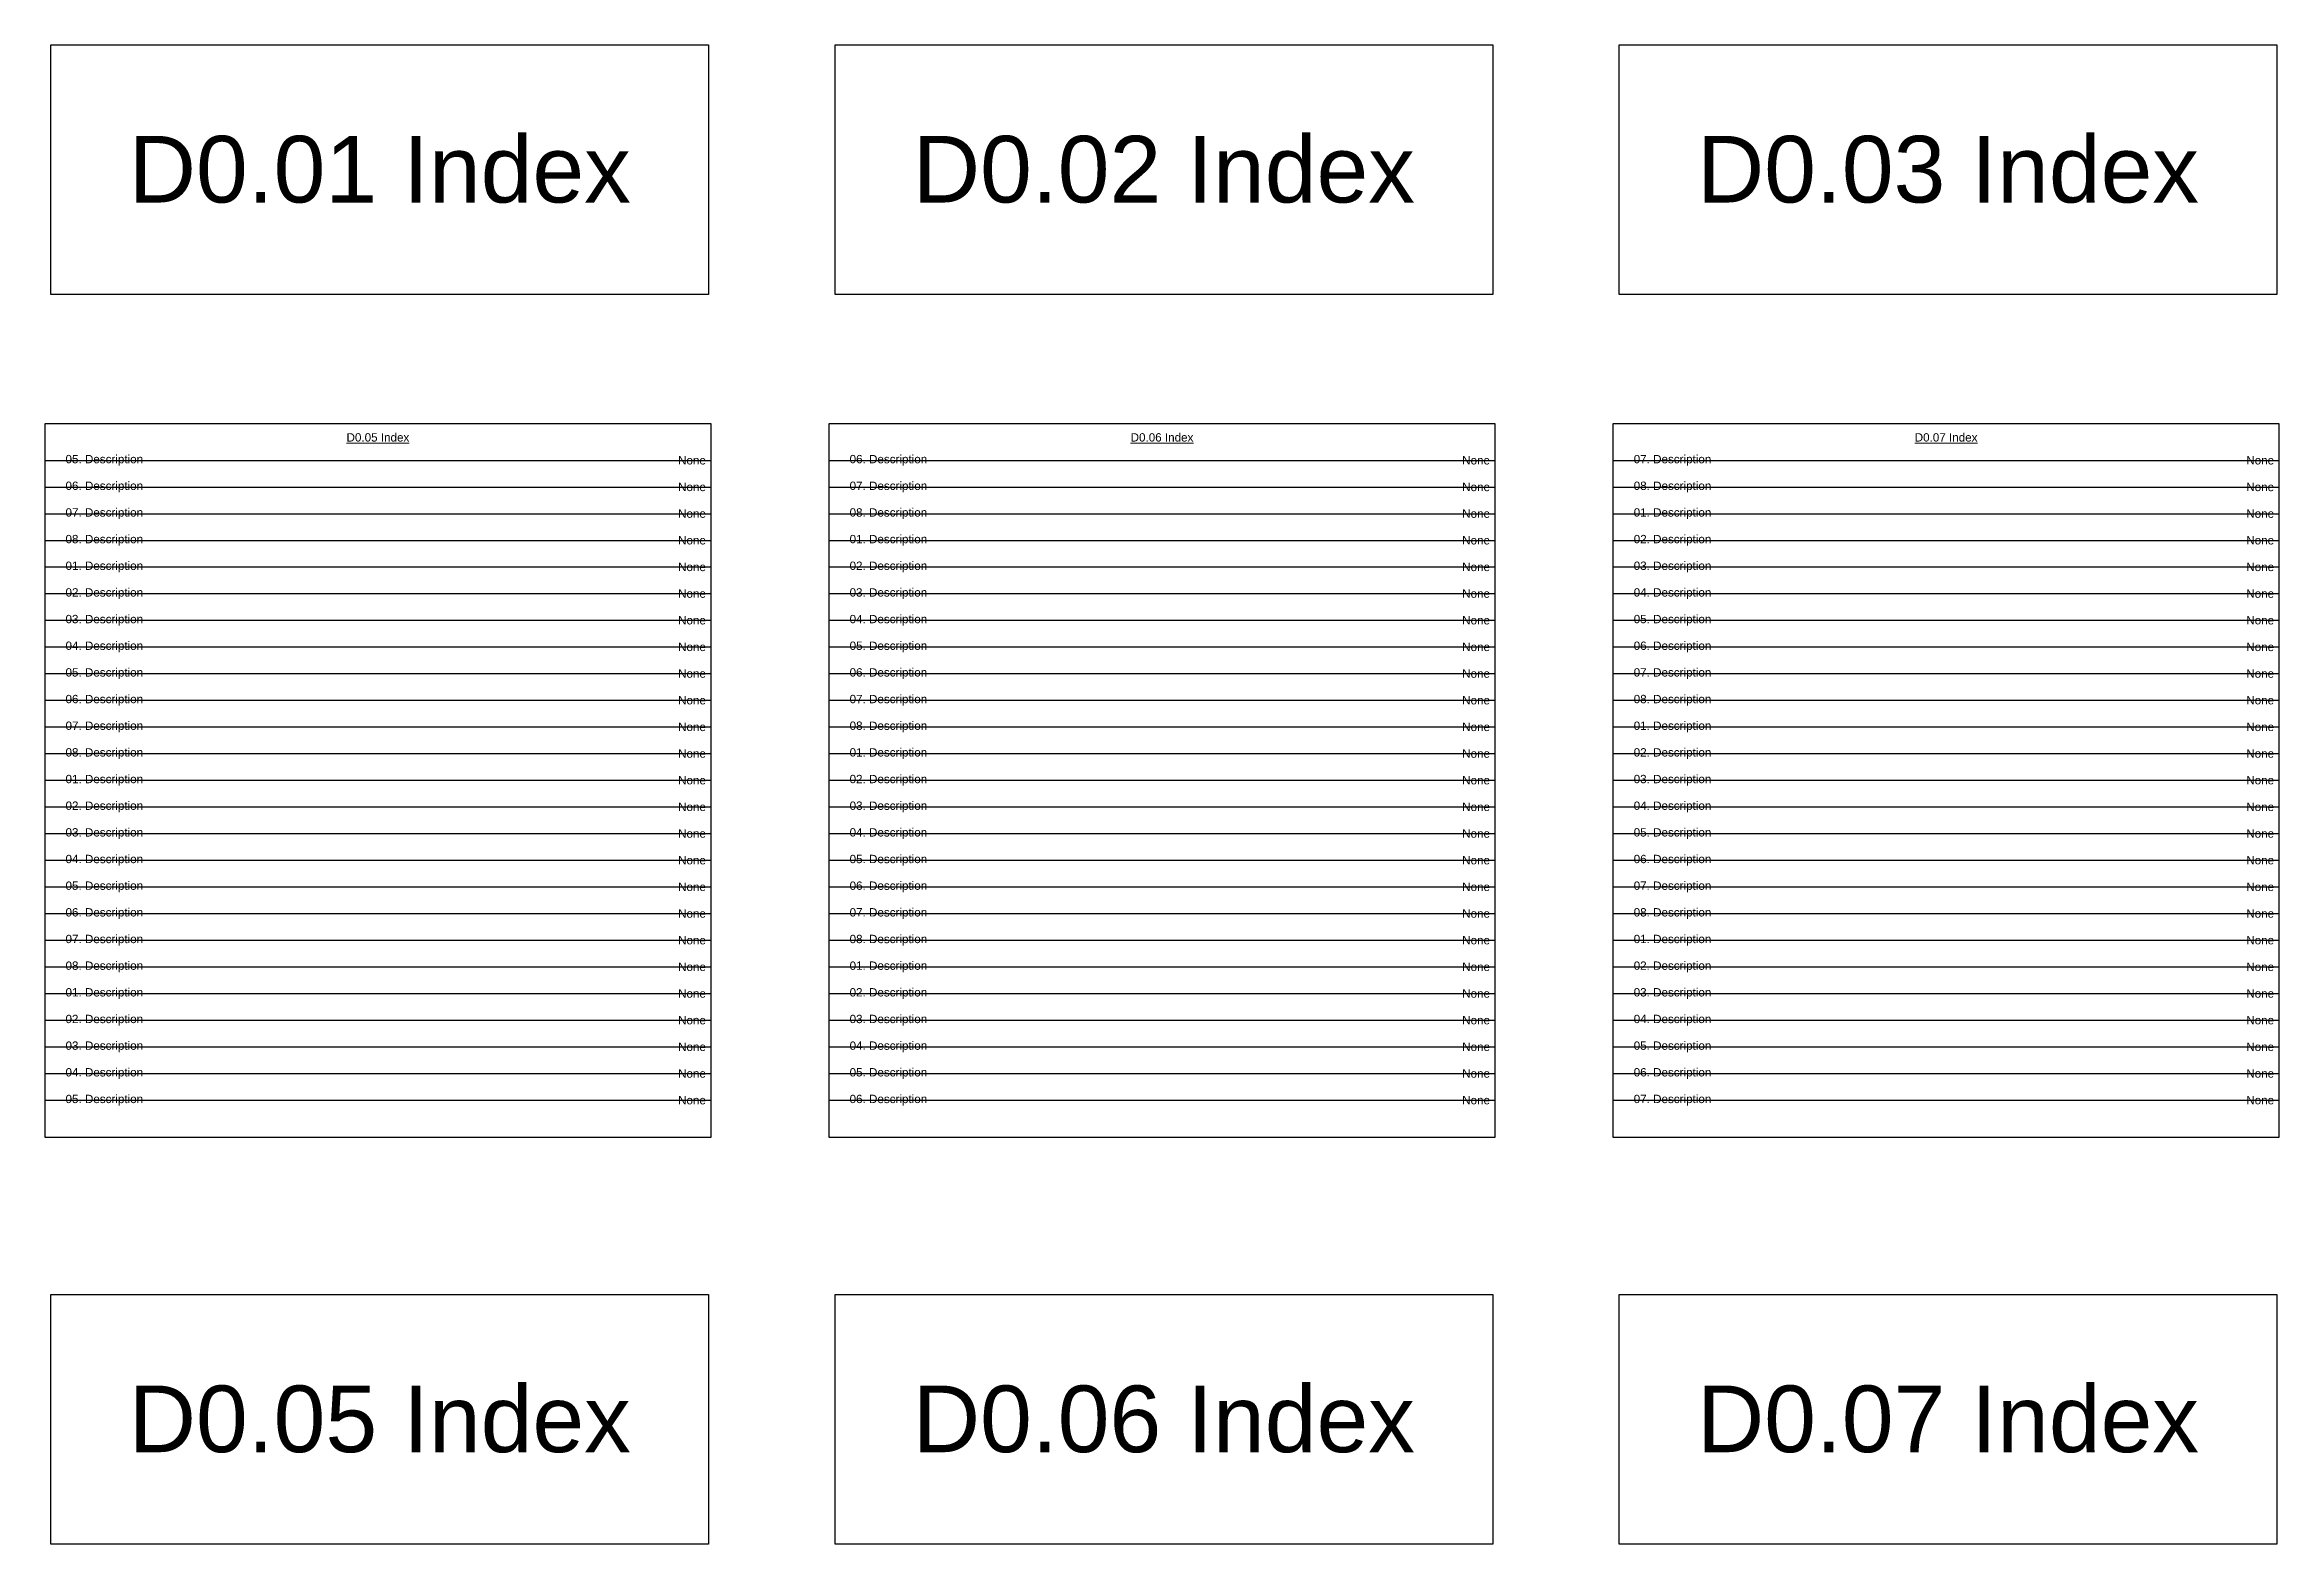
# Model space of a CAD drawing. Header units: inches. Extents: x -257 to 21868, y -296 to 108.
# Drawn here: x -216.9 to -109.6, y -80 to -8 of the extents above; entities that cross this region are included whole.
import ezdxf

# ---------------------------------------------------------------- set-up
doc = ezdxf.new("R2010")
doc.units = ezdxf.units.IN
doc.header["$MEASUREMENT"] = 0
doc.layers.add('NSE-Border', color=156, linetype='Continuous', plot=False)
doc.layers.add('NSE-Construction', color=86, linetype='Continuous', plot=False)
doc.layers.add('NSE-Title', color=51, linetype='Continuous', lineweight=9)
doc.styles.add('Anno - NSSM - Standard', font='arial.ttf', dxfattribs={"height": 0.1})

msp = doc.modelspace()

# ---------------------------------------------------------------- texts
at = {"layer": 'NSE-Title', "style": 'Anno - NSSM - Standard'}
for s, insert, char_height, width, attachment_point in [('D0.01 Index', (-200.80927, -14.04298), 3.2, 31.5798549, 5), ('D0.02 Index', (-163.15984, -14.04298), 3.2, 31.5798549, 5), ('D0.03 Index', (-125.51042, -14.04298), 3.2, 31.5798549, 5), ('{\\LD0.05 Index}', (-200.89827, -26.9), 0.4, 32.1105182, 5), ('{\\LD0.06 Index}', (-163.24884, -26.9), 0.4, 32.1105182, 5), ('{\\LD0.07 Index}', (-125.59941, -26.9), 0.4, 32.1105182, 5), ('05. Description^I^I^I', (-215.89827, -28), 0.4, 29, 4), ('None', (-185.14827, -28), 0.4, 31.6499699, 6), ('06. Description^I^I^I', (-178.24884, -28), 0.4, 29, 4), ('None', (-147.49884, -28), 0.4, 31.6499699, 6), ('07. Description^I^I^I', (-140.59941, -28), 0.4, 29, 4), ('None', (-109.84941, -28), 0.4, 31.6499699, 6), ('06. Description^I^I^I', (-215.89827, -29.28), 0.4, 29, 4), ('None', (-185.14827, -29.28), 0.4, 31.6499699, 6), ('07. Description^I^I^I', (-178.24884, -29.28), 0.4, 29, 4), ('None', (-147.49884, -29.28), 0.4, 31.6499699, 6), ('08. Description^I^I^I', (-140.59941, -29.28), 0.4, 29, 4), ('None', (-109.84941, -29.28), 0.4, 31.6499699, 6), ('07. Description^I^I^I', (-215.89827, -30.56), 0.4, 29, 4), ('None', (-185.14827, -30.56), 0.4, 31.6499699, 6), ('08. Description^I^I^I', (-178.24884, -30.56), 0.4, 29, 4), ('None', (-147.49884, -30.56), 0.4, 31.6499699, 6), ('01. Description^I^I^I', (-140.59941, -30.56), 0.4, 29, 4), ('None', (-109.84941, -30.56), 0.4, 31.6499699, 6), ('08. Description^I^I^I', (-215.89827, -31.84), 0.4, 29, 4), ('None', (-185.14827, -31.84), 0.4, 31.6499699, 6), ('01. Description^I^I^I', (-178.24884, -31.84), 0.4, 29, 4), ('None', (-147.49884, -31.84), 0.4, 31.6499699, 6), ('02. Description^I^I^I', (-140.59941, -31.84), 0.4, 29, 4), ('None', (-109.84941, -31.84), 0.4, 31.6499699, 6), ('01. Description^I^I^I', (-215.89827, -33.12), 0.4, 29, 4), ('None', (-185.14827, -33.12), 0.4, 31.6499699, 6), ('02. Description^I^I^I', (-178.24884, -33.12), 0.4, 29, 4), ('None', (-147.49884, -33.12), 0.4, 31.6499699, 6), ('03. Description^I^I^I', (-140.59941, -33.12), 0.4, 29, 4), ('None', (-109.84941, -33.12), 0.4, 31.6499699, 6), ('02. Description^I^I^I', (-215.89827, -34.4), 0.4, 29, 4), ('None', (-185.14827, -34.4), 0.4, 31.6499699, 6), ('03. Description^I^I^I', (-178.24884, -34.4), 0.4, 29, 4), ('None', (-147.49884, -34.4), 0.4, 31.6499699, 6), ('04. Description^I^I^I', (-140.59941, -34.4), 0.4, 29, 4), ('None', (-109.84941, -34.4), 0.4, 31.6499699, 6), ('03. Description^I^I^I', (-215.89827, -35.68), 0.4, 29, 4), ('04. Description^I^I^I', (-178.24884, -35.68), 0.4, 29, 4), ('05. Description^I^I^I', (-140.59941, -35.68), 0.4, 29, 4), ('None', (-185.14827, -35.68), 0.4, 31.6499699, 6), ('None', (-147.49884, -35.68), 0.4, 31.6499699, 6), ('None', (-109.84941, -35.68), 0.4, 31.6499699, 6), ('04. Description^I^I^I', (-215.89827, -36.96), 0.4, 29, 4), ('None', (-185.14827, -36.96), 0.4, 31.6499699, 6), ('05. Description^I^I^I', (-178.24884, -36.96), 0.4, 29, 4), ('None', (-147.49884, -36.96), 0.4, 31.6499699, 6), ('06. Description^I^I^I', (-140.59941, -36.96), 0.4, 29, 4), ('None', (-109.84941, -36.96), 0.4, 31.6499699, 6), ('05. Description^I^I^I', (-215.89827, -38.24), 0.4, 29, 4), ('None', (-185.14827, -38.24), 0.4, 31.6499699, 6), ('06. Description^I^I^I', (-178.24884, -38.24), 0.4, 29, 4), ('None', (-147.49884, -38.24), 0.4, 31.6499699, 6), ('07. Description^I^I^I', (-140.59941, -38.24), 0.4, 29, 4), ('None', (-109.84941, -38.24), 0.4, 31.6499699, 6), ('06. Description^I^I^I', (-215.89827, -39.52), 0.4, 29, 4), ('None', (-185.14827, -39.52), 0.4, 31.6499699, 6), ('07. Description^I^I^I', (-178.24884, -39.52), 0.4, 29, 4), ('None', (-147.49884, -39.52), 0.4, 31.6499699, 6), ('08. Description^I^I^I', (-140.59941, -39.52), 0.4, 29, 4), ('None', (-109.84941, -39.52), 0.4, 31.6499699, 6), ('07. Description^I^I^I', (-215.89827, -40.8), 0.4, 29, 4), ('None', (-185.14827, -40.8), 0.4, 31.6499699, 6), ('08. Description^I^I^I', (-178.24884, -40.8), 0.4, 29, 4), ('None', (-147.49884, -40.8), 0.4, 31.6499699, 6), ('01. Description^I^I^I', (-140.59941, -40.8), 0.4, 29, 4), ('None', (-109.84941, -40.8), 0.4, 31.6499699, 6), ('08. Description^I^I^I', (-215.89827, -42.08), 0.4, 29, 4), ('01. Description^I^I^I', (-178.24884, -42.08), 0.4, 29, 4), ('02. Description^I^I^I', (-140.59941, -42.08), 0.4, 29, 4), ('None', (-185.14827, -42.08), 0.4, 31.6499699, 6), ('None', (-147.49884, -42.08), 0.4, 31.6499699, 6), ('None', (-109.84941, -42.08), 0.4, 31.6499699, 6), ('01. Description^I^I^I', (-215.89827, -43.36), 0.4, 29, 4), ('None', (-185.14827, -43.36), 0.4, 31.6499699, 6), ('02. Description^I^I^I', (-178.24884, -43.36), 0.4, 29, 4), ('None', (-147.49884, -43.36), 0.4, 31.6499699, 6), ('03. Description^I^I^I', (-140.59941, -43.36), 0.4, 29, 4), ('None', (-109.84941, -43.36), 0.4, 31.6499699, 6), ('02. Description^I^I^I', (-215.89827, -44.64), 0.4, 29, 4), ('None', (-185.14827, -44.64), 0.4, 31.6499699, 6), ('03. Description^I^I^I', (-178.24884, -44.64), 0.4, 29, 4), ('None', (-147.49884, -44.64), 0.4, 31.6499699, 6), ('04. Description^I^I^I', (-140.59941, -44.64), 0.4, 29, 4), ('None', (-109.84941, -44.64), 0.4, 31.6499699, 6), ('03. Description^I^I^I', (-215.89827, -45.92), 0.4, 29, 4), ('None', (-185.14827, -45.92), 0.4, 31.6499699, 6), ('04. Description^I^I^I', (-178.24884, -45.92), 0.4, 29, 4), ('None', (-147.49884, -45.92), 0.4, 31.6499699, 6), ('05. Description^I^I^I', (-140.59941, -45.92), 0.4, 29, 4), ('None', (-109.84941, -45.92), 0.4, 31.6499699, 6), ('04. Description^I^I^I', (-215.89827, -47.2), 0.4, 29, 4), ('None', (-185.14827, -47.2), 0.4, 31.6499699, 6), ('05. Description^I^I^I', (-178.24884, -47.2), 0.4, 29, 4), ('None', (-147.49884, -47.2), 0.4, 31.6499699, 6), ('06. Description^I^I^I', (-140.59941, -47.2), 0.4, 29, 4), ('None', (-109.84941, -47.2), 0.4, 31.6499699, 6), ('05. Description^I^I^I', (-215.89827, -48.48), 0.4, 29, 4), ('None', (-185.14827, -48.48), 0.4, 31.6499699, 6), ('06. Description^I^I^I', (-178.24884, -48.48), 0.4, 29, 4), ('None', (-147.49884, -48.48), 0.4, 31.6499699, 6), ('07. Description^I^I^I', (-140.59941, -48.48), 0.4, 29, 4), ('None', (-109.84941, -48.48), 0.4, 31.6499699, 6), ('06. Description^I^I^I', (-215.89827, -49.76), 0.4, 29, 4), ('None', (-185.14827, -49.76), 0.4, 31.6499699, 6), ('07. Description^I^I^I', (-178.24884, -49.76), 0.4, 29, 4), ('None', (-147.49884, -49.76), 0.4, 31.6499699, 6), ('08. Description^I^I^I', (-140.59941, -49.76), 0.4, 29, 4), ('None', (-109.84941, -49.76), 0.4, 31.6499699, 6), ('07. Description^I^I^I', (-215.89827, -51.04), 0.4, 29, 4), ('None', (-185.14827, -51.04), 0.4, 31.6499699, 6), ('08. Description^I^I^I', (-178.24884, -51.04), 0.4, 29, 4), ('None', (-147.49884, -51.04), 0.4, 31.6499699, 6), ('01. Description^I^I^I', (-140.59941, -51.04), 0.4, 29, 4), ('None', (-109.84941, -51.04), 0.4, 31.6499699, 6), ('08. Description^I^I^I', (-215.89827, -52.32), 0.4, 29, 4), ('None', (-185.14827, -52.32), 0.4, 31.6499699, 6), ('01. Description^I^I^I', (-178.24884, -52.32), 0.4, 29, 4), ('None', (-147.49884, -52.32), 0.4, 31.6499699, 6), ('02. Description^I^I^I', (-140.59941, -52.32), 0.4, 29, 4), ('None', (-109.84941, -52.32), 0.4, 31.6499699, 6), ('01. Description^I^I^I', (-215.89827, -53.6), 0.4, 29, 4), ('None', (-185.14827, -53.6), 0.4, 31.6499699, 6), ('02. Description^I^I^I', (-178.24884, -53.6), 0.4, 29, 4), ('None', (-147.49884, -53.6), 0.4, 31.6499699, 6), ('03. Description^I^I^I', (-140.59941, -53.6), 0.4, 29, 4), ('None', (-109.84941, -53.6), 0.4, 31.6499699, 6), ('02. Description^I^I^I', (-215.89827, -54.88), 0.4, 29, 4), ('None', (-185.14827, -54.88), 0.4, 31.6499699, 6), ('03. Description^I^I^I', (-178.24884, -54.88), 0.4, 29, 4), ('None', (-147.49884, -54.88), 0.4, 31.6499699, 6), ('04. Description^I^I^I', (-140.59941, -54.88), 0.4, 29, 4), ('None', (-109.84941, -54.88), 0.4, 31.6499699, 6), ('03. Description^I^I^I', (-215.89827, -56.16), 0.4, 29, 4), ('None', (-185.14827, -56.16), 0.4, 31.6499699, 6), ('04. Description^I^I^I', (-178.24884, -56.16), 0.4, 29, 4), ('None', (-147.49884, -56.16), 0.4, 31.6499699, 6), ('05. Description^I^I^I', (-140.59941, -56.16), 0.4, 29, 4), ('None', (-109.84941, -56.16), 0.4, 31.6499699, 6), ('04. Description^I^I^I', (-215.89827, -57.44), 0.4, 29, 4), ('None', (-185.14827, -57.44), 0.4, 31.6499699, 6), ('05. Description^I^I^I', (-178.24884, -57.44), 0.4, 29, 4), ('None', (-147.49884, -57.44), 0.4, 31.6499699, 6), ('06. Description^I^I^I', (-140.59941, -57.44), 0.4, 29, 4), ('None', (-109.84941, -57.44), 0.4, 31.6499699, 6), ('05. Description^I^I^I', (-215.89827, -58.72), 0.4, 29, 4), ('None', (-185.14827, -58.72), 0.4, 31.6499699, 6), ('06. Description^I^I^I', (-178.24884, -58.72), 0.4, 29, 4), ('None', (-147.49884, -58.72), 0.4, 31.6499699, 6), ('07. Description^I^I^I', (-140.59941, -58.72), 0.4, 29, 4), ('None', (-109.84941, -58.72), 0.4, 31.6499699, 6), ('D0.05 Index', (-200.80927, -74.04298), 3.2, 31.5798549, 5), ('D0.06 Index', (-163.15984, -74.04298), 3.2, 31.5798549, 5), ('D0.07 Index', (-125.51042, -74.04298), 3.2, 31.5798549, 5)]:
    msp.add_mtext(s, dxfattribs=dict(at, insert=insert, char_height=char_height, width=width, attachment_point=attachment_point))

# ---------------------------------------------------------------- linework, layer by layer
at = {"layer": 'NSE-Border', "ltscale": 0.0625}
for points in [[(-216.5992, -8.04298), (-185.01934, -8.04298), (-185.01934, -20.04298), (-216.5992, -20.04298)], [(-178.94977, -8.04298), (-147.36992, -8.04298), (-147.36992, -20.04298), (-178.94977, -20.04298)], [(-141.30034, -8.04298), (-109.72049, -8.04298), (-109.72049, -20.04298), (-141.30034, -20.04298)], [(-216.89827, -60.5), (-184.89827, -60.5), (-184.89827, -26.25), (-216.89827, -26.25)], [(-179.24884, -60.5), (-147.24884, -60.5), (-147.24884, -26.25), (-179.24884, -26.25)], [(-141.59941, -60.5), (-109.59941, -60.5), (-109.59941, -26.25), (-141.59941, -26.25)], [(-216.5992, -68.04298), (-185.01934, -68.04298), (-185.01934, -80.04298), (-216.5992, -80.04298)], [(-178.94977, -68.04298), (-147.36992, -68.04298), (-147.36992, -80.04298), (-178.94977, -80.04298)], [(-141.30034, -68.04298), (-109.72049, -68.04298), (-109.72049, -80.04298), (-141.30034, -80.04298)]]:
    msp.add_lwpolyline(points, close=True, dxfattribs=at)
at = {"layer": 'NSE-Construction'}
for p, q in [((-216.89827, -28), (-184.89827, -28)), ((-179.24884, -28), (-147.24884, -28)), ((-141.59941, -28), (-109.59941, -28)), ((-216.89827, -29.28), (-184.89827, -29.28)), ((-179.24884, -29.28), (-147.24884, -29.28)), ((-141.59941, -29.28), (-109.59941, -29.28)), ((-216.89827, -30.56), (-184.89827, -30.56)), ((-179.24884, -30.56), (-147.24884, -30.56)), ((-141.59941, -30.56), (-109.59941, -30.56)), ((-216.89827, -31.84), (-184.89827, -31.84)), ((-179.24884, -31.84), (-147.24884, -31.84)), ((-141.59941, -31.84), (-109.59941, -31.84)), ((-216.89827, -33.12), (-184.89827, -33.12)), ((-179.24884, -33.12), (-147.24884, -33.12)), ((-141.59941, -33.12), (-109.59941, -33.12)), ((-216.89827, -34.4), (-184.89827, -34.4)), ((-179.24884, -34.4), (-147.24884, -34.4)), ((-141.59941, -34.4), (-109.59941, -34.4)), ((-216.89827, -35.68), (-184.89827, -35.68)), ((-179.24884, -35.68), (-147.24884, -35.68)), ((-141.59941, -35.68), (-109.59941, -35.68)), ((-216.89827, -36.96), (-184.89827, -36.96)), ((-179.24884, -36.96), (-147.24884, -36.96)), ((-141.59941, -36.96), (-109.59941, -36.96)), ((-216.89827, -38.24), (-184.89827, -38.24)), ((-179.24884, -38.24), (-147.24884, -38.24)), ((-141.59941, -38.24), (-109.59941, -38.24)), ((-216.89827, -39.52), (-184.89827, -39.52)), ((-179.24884, -39.52), (-147.24884, -39.52)), ((-141.59941, -39.52), (-109.59941, -39.52)), ((-216.89827, -40.8), (-184.89827, -40.8)), ((-179.24884, -40.8), (-147.24884, -40.8)), ((-141.59941, -40.8), (-109.59941, -40.8)), ((-216.89827, -42.08), (-184.89827, -42.08)), ((-179.24884, -42.08), (-147.24884, -42.08)), ((-141.59941, -42.08), (-109.59941, -42.08)), ((-216.89827, -43.36), (-184.89827, -43.36)), ((-179.24884, -43.36), (-147.24884, -43.36)), ((-141.59941, -43.36), (-109.59941, -43.36)), ((-216.89827, -44.64), (-184.89827, -44.64)), ((-179.24884, -44.64), (-147.24884, -44.64)), ((-141.59941, -44.64), (-109.59941, -44.64)), ((-216.89827, -45.92), (-184.89827, -45.92)), ((-179.24884, -45.92), (-147.24884, -45.92)), ((-141.59941, -45.92), (-109.59941, -45.92)), ((-216.89827, -47.2), (-184.89827, -47.2)), ((-179.24884, -47.2), (-147.24884, -47.2)), ((-141.59941, -47.2), (-109.59941, -47.2)), ((-216.89827, -48.48), (-184.89827, -48.48)), ((-179.24884, -48.48), (-147.24884, -48.48)), ((-141.59941, -48.48), (-109.59941, -48.48)), ((-216.89827, -49.76), (-184.89827, -49.76)), ((-179.24884, -49.76), (-147.24884, -49.76)), ((-141.59941, -49.76), (-109.59941, -49.76)), ((-216.89827, -51.04), (-184.89827, -51.04)), ((-179.24884, -51.04), (-147.24884, -51.04)), ((-141.59941, -51.04), (-109.59941, -51.04)), ((-216.89827, -52.32), (-184.89827, -52.32)), ((-179.24884, -52.32), (-147.24884, -52.32)), ((-141.59941, -52.32), (-109.59941, -52.32)), ((-216.89827, -53.6), (-184.89827, -53.6)), ((-179.24884, -53.6), (-147.24884, -53.6)), ((-141.59941, -53.6), (-109.59941, -53.6)), ((-216.89827, -54.88), (-184.89827, -54.88)), ((-179.24884, -54.88), (-147.24884, -54.88)), ((-141.59941, -54.88), (-109.59941, -54.88)), ((-216.89827, -56.16), (-184.89827, -56.16)), ((-179.24884, -56.16), (-147.24884, -56.16)), ((-141.59941, -56.16), (-109.59941, -56.16)), ((-216.89827, -57.44), (-184.89827, -57.44)), ((-179.24884, -57.44), (-147.24884, -57.44)), ((-141.59941, -57.44), (-109.59941, -57.44)), ((-216.89827, -58.72), (-184.89827, -58.72)), ((-179.24884, -58.72), (-147.24884, -58.72)), ((-141.59941, -58.72), (-109.59941, -58.72))]:
    msp.add_line(p, q, dxfattribs=at)

msp.set_redraw_order([(e.dxf.handle, doc.entitydb.next_handle()) for e in msp.query("TEXT MTEXT ATTDEF DIMENSION ARC_DIMENSION")])  # texts and dimensions are drawn at this point

doc.saveas('drawing.dxf')
